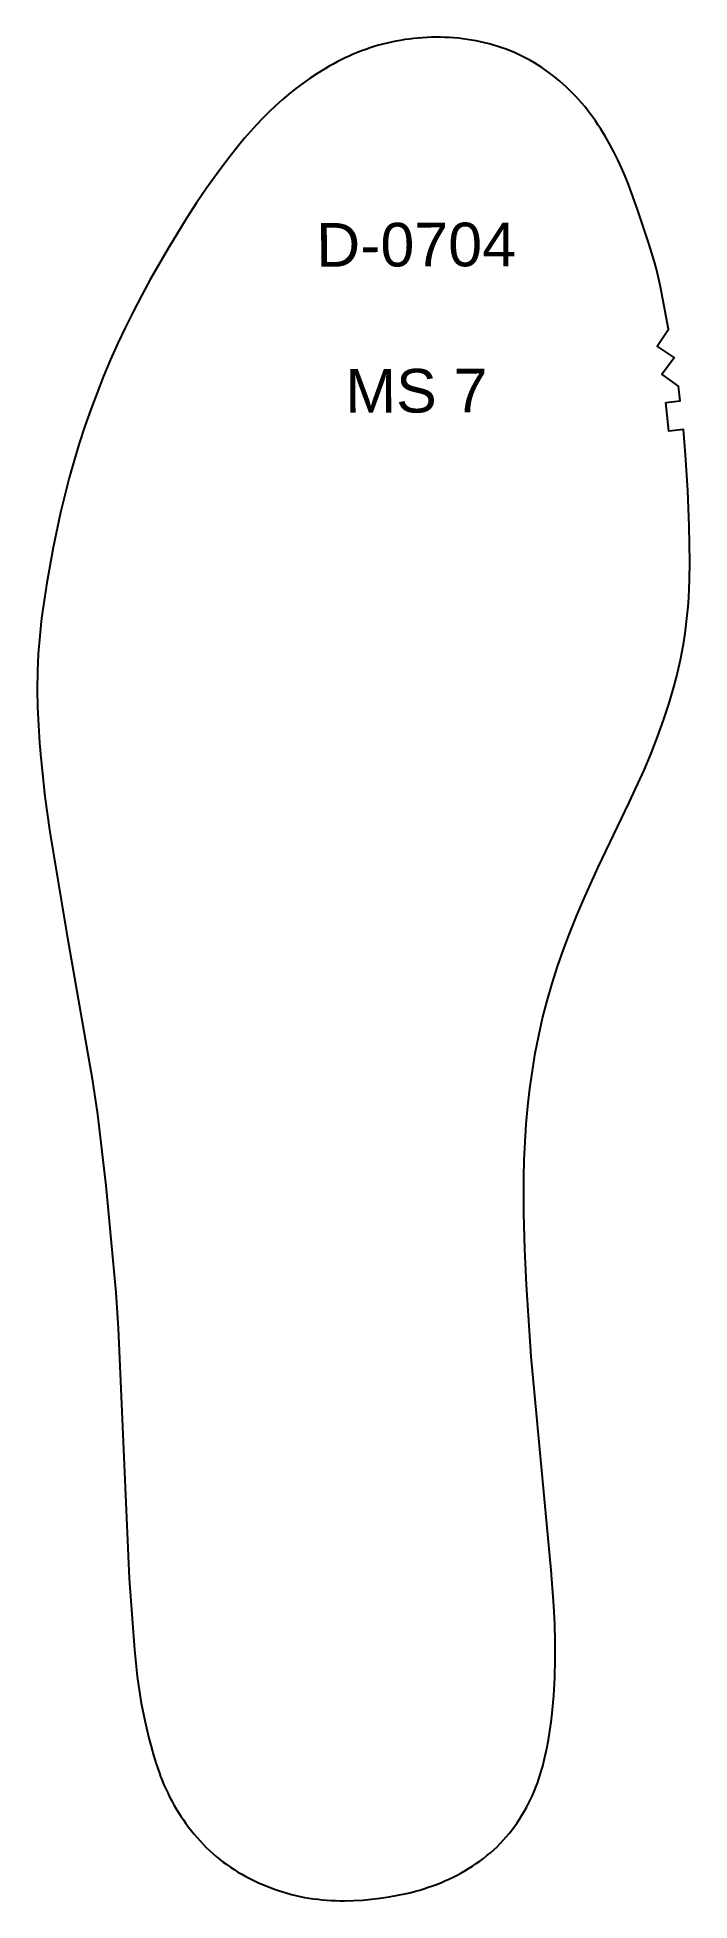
# Model space of a CAD drawing. Header units: millimetres. Extents: x 9 to 2561, y 2 to 334.
# Drawn here: x 656 to 745.8, y 77.9 to 334.2 of the extents above; entities that cross this region are included whole.
import ezdxf

# ---------------------------------------------------------------- set-up
doc = ezdxf.new("R2010")
doc.units = ezdxf.units.MM
doc.layers.add('DEFAULT', color=3, linetype='Continuous', true_color=0x00ff00)
doc.layers.add('LAYER_01', color=7, linetype='Continuous', true_color=0xffffff)
doc.styles.add('Arial Regular', font='arial.ttf')

# ---------------------------------------------------------------- blocks, each defined once
blk = doc.blocks.new('_X82')
at = {"layer": 'LAYER_01', "char_height": 6, "attachment_point": 7, "rotation": 0.1549, "style": 'Arial Regular'}
for s, insert, width in [('D-0704', (694.42, 302.58), 65.8696), ('MS 7', (698.44, 282.49), 50.2174)]:
    blk.add_mtext(s, dxfattribs=dict(at, insert=insert, width=width))

msp = doc.modelspace()

# ---------------------------------------------------------------- linework, layer by layer
at = {"layer": 'DEFAULT', "color": 3, "true_color": 0x00ff00}
msp.add_lwpolyline([(742.52, 283.98), (744.5, 284.23), (744.24, 286.21), (741.98, 287.89), (743.64, 290.16), (741.32, 291.75), (742.89, 294.09), (741.78, 299.91), (741.52, 301.11), (741.22, 302.31), (740.89, 303.49), (740.17, 305.85), (738.64, 310.53), (737.81, 312.84), (737.36, 313.99), (736.9, 315.13), (736.41, 316.26), (735.89, 317.38), (735.35, 318.48), (734.77, 319.57), (734.16, 320.64), (733.52, 321.69), (733.18, 322.2), (732.84, 322.71), (732.48, 323.22), (732.12, 323.71), (731.74, 324.2), (731.36, 324.68), (730.96, 325.15), (730.56, 325.61), (730.14, 326.07), (729.72, 326.51), (729.28, 326.95), (728.84, 327.38), (728.39, 327.79), (727.92, 328.2), (727.45, 328.59), (726.97, 328.97), (726.48, 329.35), (725.98, 329.71), (725.47, 330.05), (724.95, 330.39), (724.43, 330.71), (723.89, 331.01), (723.35, 331.31), (722.81, 331.59), (722.25, 331.86), (721.69, 332.11), (721.12, 332.35), (720.55, 332.57), (719.97, 332.78), (719.39, 332.97), (718.8, 333.15), (718.2, 333.32), (717.61, 333.47), (717.01, 333.61), (716.41, 333.73), (715.8, 333.84), (715.19, 333.93), (714.58, 334.01), (713.97, 334.08), (713.36, 334.14), (712.74, 334.18), (712.13, 334.21), (711.51, 334.22), (710.9, 334.22), (710.28, 334.22), (709.67, 334.19), (709.05, 334.16), (708.44, 334.11), (707.83, 334.05), (707.21, 333.98), (706.6, 333.9), (706, 333.8), (705.39, 333.69), (704.79, 333.57), (704.19, 333.43), (703.59, 333.28), (703, 333.12), (702.41, 332.94), (701.82, 332.76), (701.24, 332.56), (700.66, 332.34), (700.09, 332.12), (699.52, 331.89), (698.96, 331.64), (698.4, 331.38), (697.84, 331.11), (697.29, 330.83), (696.75, 330.54), (696.21, 330.25), (695.68, 329.94), (694.63, 329.29), (693.6, 328.62), (692.6, 327.91), (691.61, 327.17), (690.65, 326.4), (689.71, 325.6), (688.8, 324.78), (687.9, 323.93), (687.03, 323.06), (686.19, 322.17), (685.36, 321.26), (684.55, 320.33), (683.77, 319.38), (682.24, 317.45), (680.77, 315.48), (679.34, 313.47), (677.95, 311.44), (676.6, 309.38), (674.05, 305.17), (671.59, 300.91), (670.41, 298.74), (669.28, 296.56), (668.18, 294.35), (667.13, 292.13), (666.13, 289.88), (665.17, 287.61), (664.26, 285.33), (663.4, 283.02), (662.6, 280.75), (661.81, 278.36), (661.1, 276), (660.44, 273.63), (659.82, 271.25), (659.25, 268.85), (658.24, 264.03), (657.36, 259.19), (656.97, 256.76), (656.64, 254.32), (656.37, 251.87), (656.18, 249.42), (656.07, 246.96), (656.04, 244.5), (656.08, 242.04), (656.19, 239.58), (656.35, 237.12), (656.56, 234.67), (657.1, 229.77), (657.76, 224.89), (660.22, 210.33), (663.61, 190.93), (664.33, 186.06), (665.48, 176.28), (666.83, 161.57), (667.18, 156.66), (668.7, 122.23), (669.42, 112.41), (669.79, 108.73), (669.95, 107.51), (670.13, 106.3), (670.35, 105.08), (670.83, 102.67), (671.38, 100.27), (671.69, 99.08), (672.02, 97.89), (672.39, 96.72), (672.79, 95.55), (673.01, 94.98), (673.23, 94.41), (673.47, 93.84), (673.72, 93.28), (673.98, 92.72), (674.25, 92.17), (674.54, 91.62), (674.84, 91.08), (675.14, 90.55), (675.47, 90.03), (675.8, 89.51), (676.14, 89), (676.5, 88.49), (676.86, 88), (677.24, 87.51), (677.63, 87.03), (678.03, 86.57), (678.44, 86.11), (678.86, 85.66), (679.29, 85.22), (679.74, 84.8), (680.19, 84.38), (680.66, 83.98), (681.13, 83.59), (681.62, 83.21), (682.11, 82.85), (682.62, 82.5), (683.13, 82.16), (683.65, 81.83), (684.18, 81.52), (684.72, 81.22), (685.27, 80.94), (685.82, 80.66), (686.38, 80.4), (686.94, 80.15), (687.51, 79.92), (688.08, 79.69), (688.66, 79.48), (689.24, 79.28), (689.83, 79.09), (690.42, 78.91), (691.01, 78.75), (691.61, 78.6), (692.21, 78.47), (692.81, 78.35), (693.42, 78.25), (694.03, 78.16), (694.64, 78.08), (695.25, 78.02), (695.86, 77.97), (696.48, 77.93), (697.09, 77.9), (697.71, 77.89), (698.32, 77.89), (699.55, 77.91), (700.78, 77.98), (702.01, 78.09), (703.23, 78.23), (704.45, 78.42), (705.66, 78.64), (706.86, 78.9), (707.46, 79.04), (708.06, 79.2), (708.65, 79.36), (709.24, 79.54), (709.82, 79.73), (710.41, 79.93), (710.98, 80.14), (711.56, 80.37), (712.12, 80.61), (712.68, 80.86), (713.24, 81.13), (713.79, 81.41), (714.33, 81.7), (714.86, 82), (715.39, 82.32), (715.91, 82.65), (716.42, 82.99), (716.93, 83.34), (717.42, 83.71), (717.9, 84.09), (718.38, 84.49), (718.84, 84.9), (719.29, 85.32), (719.72, 85.75), (720.15, 86.2), (720.55, 86.66), (720.95, 87.13), (721.33, 87.61), (721.7, 88.1), (722.05, 88.61), (722.39, 89.12), (722.72, 89.64), (723.03, 90.17), (723.33, 90.71), (723.62, 91.26), (723.89, 91.81), (724.15, 92.37), (724.39, 92.93), (724.62, 93.5), (724.84, 94.08), (725.05, 94.66), (725.24, 95.24), (725.42, 95.83), (725.59, 96.42), (725.74, 97.02), (725.89, 97.62), (726.15, 98.82), (726.38, 100.03), (726.57, 101.24), (726.74, 102.46), (726.88, 103.69), (727.1, 106.14), (727.24, 108.6), (727.3, 111.06), (727.3, 113.52), (727.23, 115.98), (727.11, 118.44), (726.76, 123.35), (723.97, 152.76), (723.33, 162.59), (723.1, 167.5), (722.96, 172.43), (722.97, 177.35), (723.03, 179.81), (723.15, 182.27), (723.31, 184.73), (723.53, 187.18), (723.81, 189.62), (724.15, 192.06), (724.55, 194.49), (725.03, 196.91), (725.57, 199.31), (726.19, 201.69), (726.87, 204.05), (727.62, 206.4), (728.43, 208.72), (729.3, 211.03), (730.22, 213.31), (731.19, 215.57), (733.22, 220.06), (737.48, 228.94), (739.53, 233.41), (740.48, 235.68), (741.38, 237.98), (742.2, 240.3), (742.97, 242.64), (743.66, 245), (743.97, 246.19), (744.26, 247.39), (744.53, 248.59), (744.77, 249.79), (744.98, 251.01), (745.17, 252.22), (745.32, 253.44), (745.46, 254.67), (745.57, 255.89), (745.66, 257.12), (745.77, 259.58), (745.8, 262.04), (745.72, 266.97), (745.53, 271.88), (745.23, 276.8), (744.94, 280.25), (742.95, 280.06)], close=True, dxfattribs=at)

# ---------------------------------------------------------------- block references
at = {"layer": 'LAYER_01'}
msp.add_blockref('_X82', (0, 0), dxfattribs=at)

doc.saveas('drawing.dxf')
